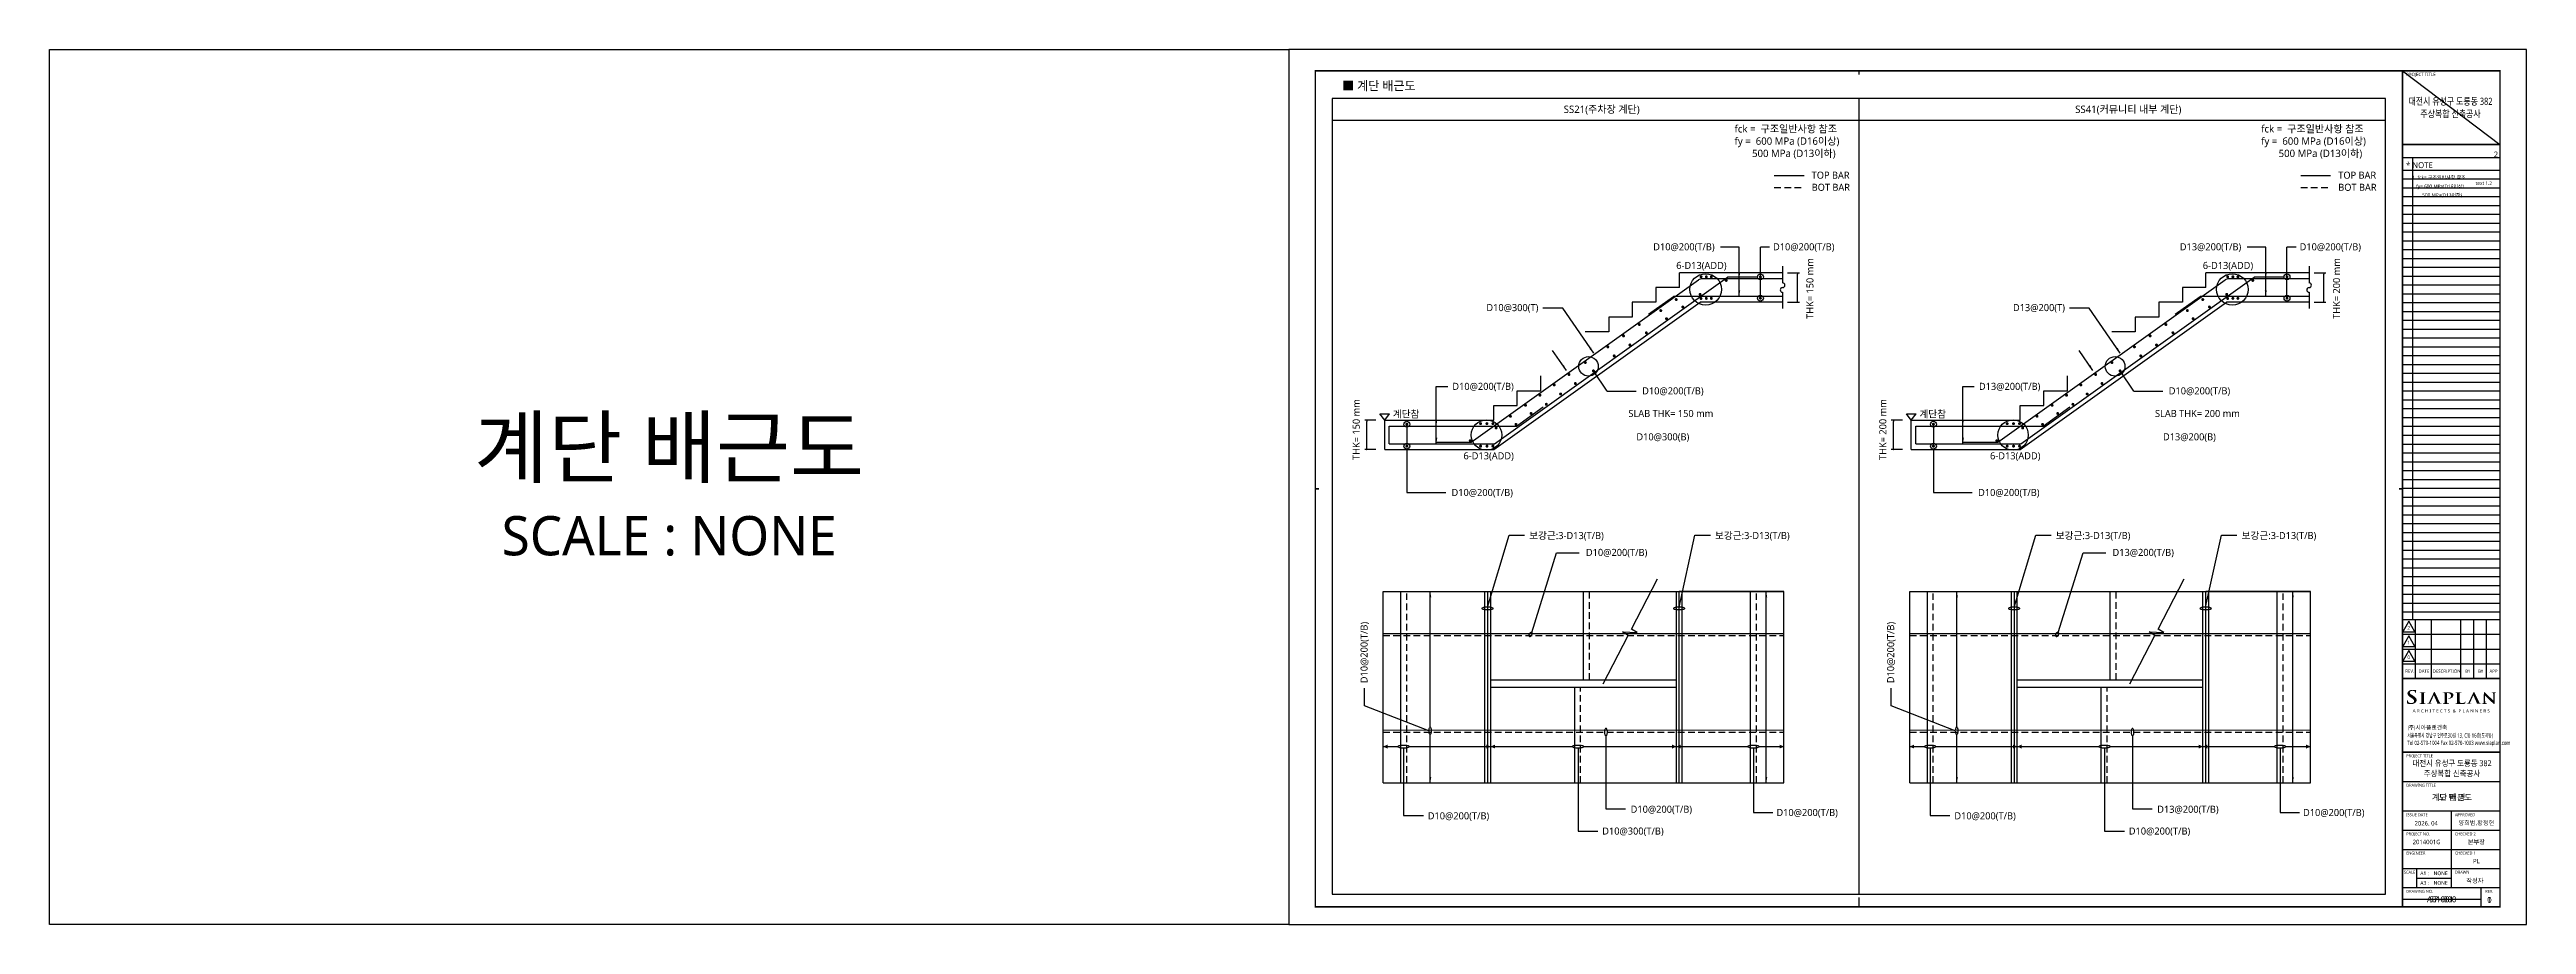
# Model space of a CAD drawing. Header units: millimetres. Extents: x 0 to 252030, y -124740 to 196020.
# Drawn here: x 0 to 50430, y -89100 to -71280 of the extents above; entities that cross this region are included whole.
import ezdxf
from ezdxf.enums import TextEntityAlignment as Align

# ---------------------------------------------------------------- set-up
doc = ezdxf.new("R2010")
doc.units = ezdxf.units.MM
doc.header["$LTSCALE"] = 30
doc.linetypes.add('HID', pattern=[2.3, 1.5, -0.8])
doc.layers.get('DEFPOINTS').update_dxf_attribs({"color": 142})
for name, color, linetype in [('0-SEC1', 3, 'Continuous'), ('AA-SHEET-TEXT', 3, 'Continuous'), ('S-철근', 3, 'Continuous'), ('TABLE-1', 3, 'Continuous'), ('TEX', 3, 'Continuous'), ('TEXT', 6, 'Continuous'), ('XR-FORM_(도룡동)$0$AA-SHEET', 9, 'Continuous'), ('XR-FORM_(도룡동)$0$Sheet', 7, 'Continuous'), ('XR-FORM_(도룡동)$0$Sheet-text', 3, 'Continuous'), ('XR-FORM_(도룡동)$0$TEXT', 3, 'Continuous')]:
    doc.layers.add(name, color=color, linetype=linetype)
doc.layers.add('DEFPOINT', color=151, linetype='Continuous', plot=False)
doc.styles.add('XR-FORM$0$맑은고딕', font='malgun.ttf')
doc.styles.add('XR-FORM_(도룡동)$0$맑은고딕', font='malgun.ttf')
doc.styles.add('XR-FORM_(도룡동)$0$충북옥천_FORM$0$맑은고딕', font='malgun.ttf')
doc.styles.add('XR-FORM_(도룡동)$1$맑은고딕', font='malgun.ttf')
doc.styles.add('XR-FORM_(도룡동)$2$맑은고딕', font='malgun.ttf')
doc.styles.add('XR-FORM_(도룡동)$3$맑은고딕', font='malgun.ttf')
doc.styles.add('맑은 고딕', font='malgun.ttf')
doc.styles.add('맑은고딕', font='malgun.ttf')

msp = doc.modelspace()

# ---------------------------------------------------------------- texts
at = {"layer": 'AA-SHEET-TEXT'}
for s, style, p in [('계단 배근도', 'XR-FORM$0$맑은고딕', (48913.90026, -86510.0206)), ('S7-081', 'XR-FORM_(도룡동)$2$맑은고딕', (48703.50013, -88588.09032)), ('0', '맑은고딕', (49675.95675, -88598.92003))]:
    msp.add_text(s, height=120, dxfattribs=dict(at, style=style)).set_placement(p, align=Align.MIDDLE_CENTER)
for style, p in [('XR-FORM_(도룡동)$0$맑은고딕', (48825.41387, -88057.84788)), ('XR-FORM_(도룡동)$1$맑은고딕', (48825.41387, -88252.61602))]:
    msp.add_text('NONE', height=75, dxfattribs=dict(at, style=style)).set_placement(p, align=Align.MIDDLE_RIGHT)
at = {"layer": 'DEFPOINT', "color": 3, "insert": (12615.00014, -80190.00008), "char_height": 1200, "width": 25230, "attachment_point": 5, "style": '맑은 고딕'}
msp.add_mtext('계단 배근도\\P{\\H0.66667x;SCALE : NONE}', dxfattribs=at)
at = {"layer": 'TEX', "style": '맑은 고딕'}
for s, p in [('SS21(주차장 계단)', (31601.50014, -72497.0165)), ('SS41(커뮤니티 내부 계단)', (42322.75014, -72497.0165))]:
    msp.add_text(s, height=150, dxfattribs=at).set_placement(p, align=Align.MIDDLE_CENTER)
for s, p in [('TOP BAR', (35877.10888, -73910.89032)), ('BOT BAR', (35877.10888, -74157.77549)), ('TOP BAR', (46598.35888, -73910.89032)), ('BOT BAR', (46598.35888, -74157.77549)), ('BOT BAR', (46598.35888, -74157.77549)), ('D10@200(T/B)', (32651.2551, -75369.59241)), ('6-D13(ADD)', (33119.04288, -75749.57699)), ('D10@200(T/B)', (35090.17529, -75369.59241)), ('D13@200(T/B)', (43372.5051, -75369.59241)), ('6-D13(ADD)', (43840.29288, -75749.57699)), ('D10@200(T/B)', (45811.42529, -75369.59241)), ('D10@300(T)', (29253.96793, -76608.14102)), ('D13@200(T)', (39975.21793, -76608.14102)), ('D10@200(T/B)', (28561.31754, -78212.20207)), ('D10@200(T/B)', (32426.27272, -78303.99624)), ('D13@200(T/B)', (39282.56754, -78212.20207)), ('D10@200(T/B)', (43147.52272, -78303.99624)), ('계단참', (27348.89095, -78775.90808)), ('SLAB THK= 150 mm', (32145.46347, -78764.29093)), ('계단참', (38070.14096, -78775.90808)), ('SLAB THK= 200 mm', (42866.71347, -78764.29093)), ('D10@300(B)', (32308.58869, -79239.76894)), ('D13@200(B)', (43029.83869, -79239.76894)), ('6-D13(ADD)', (28787.88717, -79626.95361)), ('6-D13(ADD)', (39509.13717, -79626.95361)), ('D10@200(T/B)', (28544.22338, -80373.35015)), ('D10@200(T/B)', (39265.47338, -80373.35015)), ('보강근:3-D13(T/B)', (30124.95441, -81250.72239)), ('보강근:3-D13(T/B)', (33909.29499, -81250.72239)), ('보강근:3-D13(T/B)', (40846.20441, -81250.72239)), ('보강근:3-D13(T/B)', (44630.54499, -81250.72239)), ('D10@200(T/B)', (31280.63745, -81593.98837)), ('D13@200(T/B)', (42001.88745, -81593.98837)), ('D10@200(T/B)', (32190.93834, -86825.12473)), ('D13@200(T/B)', (42912.18834, -86825.12473)), ('D10@200(T/B)', (28061.08893, -86959.20721)), ('D10@300(T/B)', (31612.86894, -87269.12023)), ('D10@200(T/B)', (35159.82959, -86891.47045)), ('D10@200(T/B)', (38782.33893, -86959.20721)), ('D10@200(T/B)', (42334.11894, -87269.12023)), ('D10@200(T/B)', (45881.07959, -86891.47045))]:
    msp.add_text(s, height=144, dxfattribs=at).set_placement(p)
for s, p in [('1. fck= 구조일반사항 참조', (48109.3931, -73885.08095)), ('   fy= 600 MPa(D16이상) ', (48109.3931, -74065.08095)), ('        500 MPa(D13이하)', (48109.3931, -74245.08095))]:
    msp.add_text(s, height=72, dxfattribs=at).set_placement(p, align=Align.MIDDLE_LEFT)
at = {"layer": 'TEX', "color": 0, "linetype": 'ByBlock', "style": '맑은 고딕'}
for s, p in [('THK= 150 mm', (35841.63619, -76147.29995)), ('THK= 200 mm', (46562.88619, -76147.29995)), ('THK= 150 mm', (26603.87931, -79020.65624)), ('THK= 200 mm', (37325.12931, -79020.65624))]:
    msp.add_text(s, height=144, rotation=90, dxfattribs=at).set_placement(p, align=Align.MIDDLE_CENTER)
at = {"layer": 'TEX', "style": '맑은 고딕'}
for p in [(26835.58873, -84186.09804), (37556.83873, -84186.09804)]:
    msp.add_text('D10@200(T/B)', height=144, rotation=90, dxfattribs=at).set_placement(p)
at = {"layer": 'TEX', "color": 3, "char_height": 150, "width": 4435.0883152, "attachment_point": 1, "style": '맑은 고딕'}
for insert in [(34307.21948, -72819.7394), (45028.46948, -72819.7394)]:
    msp.add_mtext('fck =  구조일반사항 참조\\Pfy =  600 MPa (D16이상)\\P       500 MPa (D13이하)', dxfattribs=dict(at, insert=insert))
at = {"layer": 'TEXT', "style": '맑은 고딕'}
msp.add_text('■ 계단 배근도', height=180, dxfattribs=at).set_placement((26316.07557, -72019.02203), align=Align.MIDDLE_LEFT)

# ---------------------------------------------------------------- blocks, each defined once
blk = doc.blocks.new('XR-FORM_(도룡동)$0$S')
at = {"layer": 'XR-FORM_(도룡동)$0$Sheet'}
h = blk.add_hatch(color=6, dxfattribs=at)
edge = h.paths.add_edge_path()
edge.add_spline(control_points=[(76338, 15545), (76338, 15545), (76295, 15571), (76295, 15571), (76172, 15645), (76132, 15687), (76132, 15744), (76132, 15817), (76203, 15865), (76313, 15865), (76409, 15865), (76454, 15832), (76479, 15807), (76511, 15775), (76518, 15737), (76518, 15729), (76518, 15711), (76524, 15702), (76538, 15702), (76557, 15702), (76559, 15724), (76559, 15744), (76559, 15811), (76562, 15848), (76564, 15870), (76564, 15870), (76565, 15890), (76565, 15890), (76565, 15905), (76548, 15908), (76540, 15909), (76494, 15919), (76430, 15930), (76333, 15930), (76119, 15930), (75970, 15833), (75970, 15695), (75970, 15588), (76037, 15502), (76202, 15401), (76202, 15401), (76273, 15357), (76273, 15357), (76398, 15281), (76423, 15225), (76423, 15165), (76423, 15099), (76352, 15030), (76220, 15030), (76155, 15030), (76041, 15045), (76002, 15150), (75994, 15172), (75988, 15197), (75988, 15211), (75988, 15217), (75988, 15236), (75968, 15236), (75948, 15236), (75946, 15209), (75945, 15201), (75945, 15201), (75945, 15197), (75945, 15197), (75943, 15174), (75938, 15104), (75938, 15040), (75938, 15011), (75943, 15004), (75970, 14994), (76035, 14972), (76103, 14962), (76198, 14962), (76298, 14962), (76379, 14979), (76447, 15013), (76575, 15079), (76595, 15177), (76595, 15230), (76595, 15347), (76528, 15430), (76338, 15545)], knot_values=[0, 0, 0, 0, 1, 1, 1, 2, 2, 2, 3, 3, 3, 4, 4, 4, 5, 5, 5, 6, 6, 6, 7, 7, 7, 8, 8, 8, 9, 9, 9, 10, 10, 10, 11, 11, 11, 12, 12, 12, 13, 13, 13, 14, 14, 14, 15, 15, 15, 16, 16, 16, 17, 17, 17, 18, 18, 18, 19, 19, 19, 20, 20, 20, 21, 21, 21, 22, 22, 22, 23, 23, 23, 24, 24, 24, 25, 25, 25, 26, 26, 26, 27, 27, 27, 27], degree=3, periodic=0)
h = blk.add_hatch(color=6, dxfattribs=at)
edge = h.paths.add_edge_path()
edge.add_spline(control_points=[(77180, 15007), (77180, 15007), (77166, 15007), (77166, 15007), (77156, 15007), (77148, 15007), (77134, 15009), (77098, 15014), (77093, 15029), (77089, 15056), (77084, 15098), (77084, 15641), (77086, 15677), (77089, 15714), (77100, 15725), (77131, 15729), (77143, 15731), (77153, 15732), (77163, 15732), (77163, 15732), (77180, 15732), (77180, 15732), (77188, 15732), (77195, 15739), (77195, 15747), (77195, 15755), (77188, 15761), (77180, 15761), (77180, 15761), (76814, 15761), (76814, 15761), (76806, 15761), (76800, 15755), (76800, 15747), (76800, 15739), (76806, 15732), (76814, 15732), (76814, 15732), (76832, 15732), (76832, 15732), (76847, 15732), (76860, 15730), (76871, 15728), (76897, 15723), (76909, 15710), (76912, 15677), (76912, 15677), (76912, 15677), (76912, 15677), (76914, 15650), (76915, 15103), (76908, 15057), (76904, 15025), (76895, 15014), (76873, 15011), (76858, 15008), (76843, 15007), (76827, 15007), (76826, 15007), (76814, 15007), (76814, 15007), (76806, 15007), (76800, 15000), (76800, 14992), (76800, 14984), (76806, 14977), (76814, 14977), (76814, 14977), (77180, 14977), (77180, 14977), (77188, 14977), (77195, 14984), (77195, 14992), (77195, 15000), (77188, 15007), (77180, 15007)], knot_values=[0, 0, 0, 0, 1, 1, 1, 2, 2, 2, 3, 3, 3, 4, 4, 4, 5, 5, 5, 6, 6, 6, 7, 7, 7, 8, 8, 8, 9, 9, 9, 10, 10, 10, 11, 11, 11, 12, 12, 12, 13, 13, 13, 14, 14, 14, 15, 15, 15, 16, 16, 16, 17, 17, 17, 18, 18, 18, 19, 19, 19, 20, 20, 20, 21, 21, 21, 22, 22, 22, 23, 23, 23, 24, 24, 24, 25, 25, 25, 25], degree=3, periodic=0)
h = blk.add_hatch(color=6, dxfattribs=at)
edge = h.paths.add_edge_path()
edge.add_spline(control_points=[(78289, 15008), (78289, 15008), (78256, 15008), (78256, 15008), (78252, 15008), (78248, 15009), (78243, 15010), (78220, 15014), (78192, 15028), (78158, 15085), (78158, 15085), (77848, 15727), (77836, 15749), (77824, 15773), (77816, 15784), (77802, 15784), (77787, 15784), (77771, 15771), (77757, 15741), (77757, 15741), (77450, 15097), (77450, 15097), (77424, 15042), (77401, 15015), (77350, 15010), (77342, 15009), (77328, 15008), (77317, 15008), (77317, 15008), (77304, 15008), (77304, 15008), (77298, 15008), (77292, 15002), (77292, 14994), (77292, 14987), (77298, 14980), (77304, 14980), (77304, 14980), (77609, 14980), (77609, 14980), (77615, 14980), (77621, 14987), (77621, 14994), (77621, 15002), (77615, 15008), (77609, 15008), (77609, 15008), (77576, 15008), (77576, 15008), (77539, 15008), (77534, 15021), (77534, 15033), (77534, 15044), (77540, 15068), (77552, 15094), (77552, 15094), (77762, 15561), (77762, 15561), (77762, 15561), (78005, 15016), (78004, 15016), (78005, 15014), (78005, 15012), (78004, 15010), (78003, 15008), (78001, 15008), (77998, 15008), (77998, 15008), (77984, 15008), (77984, 15008), (77978, 15008), (77972, 15002), (77972, 14994), (77972, 14987), (77978, 14980), (77984, 14980), (77984, 14980), (78289, 14980), (78289, 14980), (78295, 14980), (78301, 14987), (78301, 14994), (78301, 15002), (78295, 15008), (78289, 15008)], knot_values=[0, 0, 0, 0, 1, 1, 1, 2, 2, 2, 3, 3, 3, 4, 4, 4, 5, 5, 5, 6, 6, 6, 7, 7, 7, 8, 8, 8, 9, 9, 9, 10, 10, 10, 11, 11, 11, 12, 12, 12, 13, 13, 13, 14, 14, 14, 15, 15, 15, 16, 16, 16, 17, 17, 17, 18, 18, 18, 19, 19, 19, 20, 20, 20, 21, 21, 21, 22, 22, 22, 23, 23, 23, 24, 24, 24, 25, 25, 25, 26, 26, 26, 27, 27, 27, 28, 28, 28, 28], degree=3, periodic=0)
h = blk.add_hatch(color=250, dxfattribs=at)
edge = h.paths.add_edge_path()
edge.add_spline(control_points=[(78762, 15355), (78740, 15355), (78721, 15354), (78721, 15339), (78721, 15329), (78732, 15327), (78739, 15326), (78739, 15326), (78761, 15325), (78768, 15325), (78956, 15325), (79092, 15431), (79092, 15577), (79092, 15629), (79059, 15678), (79025, 15703), (79003, 15719), (78945, 15762), (78781, 15762), (78781, 15762), (78772, 15762), (78771, 15762), (78771, 15762), (78376, 15762), (78376, 15762), (78367, 15762), (78360, 15756), (78360, 15748), (78360, 15740), (78367, 15734), (78376, 15734), (78376, 15734), (78423, 15734), (78423, 15734), (78429, 15733), (78435, 15733), (78438, 15732), (78480, 15725), (78488, 15709), (78491, 15677), (78491, 15677), (78491, 15677), (78491, 15677), (78493, 15651), (78494, 15108), (78487, 15062), (78481, 15030), (78474, 15013), (78453, 15010), (78437, 15007), (78422, 15006), (78407, 15006), (78406, 15006), (78396, 15006), (78396, 15006), (78387, 15006), (78380, 14999), (78380, 14991), (78380, 14983), (78387, 14977), (78396, 14977), (78396, 14977), (78791, 14977), (78791, 14977), (78800, 14977), (78807, 14983), (78807, 14991), (78807, 14999), (78800, 15006), (78791, 15006), (78791, 15006), (78781, 15006), (78781, 15006), (78761, 15006), (78733, 15008), (78715, 15010), (78681, 15013), (78672, 15031), (78668, 15061), (78662, 15105), (78662, 15684), (78662, 15690), (78662, 15699), (78664, 15704), (78669, 15705), (78679, 15708), (78707, 15709), (78729, 15709), (78757, 15709), (78810, 15704), (78857, 15670), (78924, 15623), (78931, 15562), (78931, 15520), (78931, 15418), (78833, 15355), (78762, 15355)], knot_values=[0, 0, 0, 0, 1, 1, 1, 2, 2, 2, 3, 3, 3, 4, 4, 4, 5, 5, 5, 6, 6, 6, 7, 7, 7, 8, 8, 8, 9, 9, 9, 10, 10, 10, 11, 11, 11, 12, 12, 12, 13, 13, 13, 14, 14, 14, 15, 15, 15, 16, 16, 16, 17, 17, 17, 18, 18, 18, 19, 19, 19, 20, 20, 20, 21, 21, 21, 22, 22, 22, 23, 23, 23, 24, 24, 24, 25, 25, 25, 26, 26, 26, 27, 27, 27, 28, 28, 28, 29, 29, 29, 30, 30, 30, 31, 31, 31, 32, 32, 32, 32], degree=3, periodic=0)
h = blk.add_hatch(color=250, dxfattribs=at)
edge = h.paths.add_edge_path()
edge.add_spline(control_points=[(79896, 15147), (79880, 15147), (79878, 15134), (79877, 15128), (79875, 15109), (79860, 15082), (79845, 15069), (79815, 15043), (79768, 15042), (79696, 15042), (79592, 15042), (79561, 15049), (79541, 15063), (79541, 15063), (79541, 15063), (79541, 15063), (79522, 15076), (79515, 15314), (79515, 15460), (79515, 15617), (79515, 15645), (79518, 15677), (79521, 15714), (79532, 15724), (79562, 15729), (79578, 15731), (79599, 15732), (79612, 15732), (79620, 15732), (79633, 15732), (79638, 15739), (79640, 15742), (79641, 15745), (79641, 15748), (79641, 15756), (79634, 15762), (79626, 15762), (79626, 15762), (79235, 15762), (79235, 15762), (79226, 15762), (79220, 15756), (79220, 15748), (79220, 15743), (79222, 15738), (79227, 15736), (79227, 15735), (79229, 15735), (79229, 15734), (79235, 15732), (79243, 15732), (79247, 15732), (79265, 15732), (79280, 15731), (79290, 15729), (79331, 15722), (79340, 15709), (79342, 15677), (79344, 15651), (79345, 15108), (79338, 15062), (79332, 15030), (79326, 15013), (79304, 15010), (79290, 15007), (79276, 15006), (79262, 15006), (79262, 15006), (79245, 15006), (79245, 15006), (79237, 15006), (79230, 14999), (79230, 14991), (79230, 14983), (79237, 14977), (79245, 14977), (79245, 14977), (79615, 14977), (79615, 14977), (79615, 14977), (79805, 14976), (79805, 14976), (79874, 14976), (79882, 14981), (79891, 15006), (79901, 15036), (79910, 15113), (79910, 15125), (79910, 15135), (79910, 15147), (79896, 15147)], knot_values=[0, 0, 0, 0, 1, 1, 1, 2, 2, 2, 3, 3, 3, 4, 4, 4, 5, 5, 5, 6, 6, 6, 7, 7, 7, 8, 8, 8, 9, 9, 9, 10, 10, 10, 11, 11, 11, 12, 12, 12, 13, 13, 13, 14, 14, 14, 15, 15, 15, 16, 16, 16, 17, 17, 17, 18, 18, 18, 19, 19, 19, 20, 20, 20, 21, 21, 21, 22, 22, 22, 23, 23, 23, 24, 24, 24, 25, 25, 25, 26, 26, 26, 27, 27, 27, 28, 28, 28, 29, 29, 29, 30, 30, 30, 30], degree=3, periodic=0)
h = blk.add_hatch(color=250, dxfattribs=at)
edge = h.paths.add_edge_path()
edge.add_spline(control_points=[(80974, 15008), (80974, 15008), (80942, 15008), (80942, 15008), (80937, 15008), (80933, 15009), (80928, 15010), (80905, 15014), (80878, 15028), (80843, 15085), (80843, 15085), (80533, 15727), (80521, 15749), (80509, 15773), (80501, 15784), (80487, 15784), (80472, 15784), (80457, 15771), (80442, 15741), (80442, 15741), (80135, 15097), (80135, 15097), (80109, 15042), (80086, 15015), (80035, 15010), (80027, 15009), (80013, 15008), (80002, 15008), (80002, 15008), (79989, 15008), (79989, 15008), (79983, 15008), (79977, 15002), (79977, 14994), (79977, 14987), (79983, 14980), (79989, 14980), (79989, 14980), (80294, 14980), (80294, 14980), (80300, 14980), (80306, 14987), (80306, 14994), (80306, 15002), (80300, 15008), (80294, 15008), (80294, 15008), (80261, 15008), (80261, 15008), (80224, 15008), (80219, 15021), (80219, 15033), (80219, 15044), (80225, 15068), (80237, 15094), (80237, 15094), (80447, 15561), (80447, 15561), (80447, 15561), (80690, 15016), (80690, 15016), (80690, 15014), (80690, 15012), (80689, 15010), (80688, 15008), (80686, 15008), (80683, 15008), (80683, 15008), (80669, 15008), (80669, 15008), (80663, 15008), (80657, 15002), (80657, 14994), (80657, 14987), (80663, 14980), (80669, 14980), (80669, 14980), (80974, 14980), (80974, 14980), (80980, 14980), (80986, 14987), (80986, 14994), (80986, 15002), (80980, 15008), (80974, 15008)], knot_values=[0, 0, 0, 0, 1, 1, 1, 2, 2, 2, 3, 3, 3, 4, 4, 4, 5, 5, 5, 6, 6, 6, 7, 7, 7, 8, 8, 8, 9, 9, 9, 10, 10, 10, 11, 11, 11, 12, 12, 12, 13, 13, 13, 14, 14, 14, 15, 15, 15, 16, 16, 16, 17, 17, 17, 18, 18, 18, 19, 19, 19, 20, 20, 20, 21, 21, 21, 22, 22, 22, 23, 23, 23, 24, 24, 24, 25, 25, 25, 26, 26, 26, 27, 27, 27, 28, 28, 28, 28], degree=3, periodic=0)
h = blk.add_hatch(color=250, dxfattribs=at)
edge = h.paths.add_edge_path()
edge.add_spline(control_points=[(81976, 15761), (81976, 15761), (81692, 15761), (81692, 15761), (81686, 15761), (81681, 15755), (81681, 15747), (81681, 15739), (81686, 15732), (81692, 15732), (81692, 15732), (81700, 15732), (81702, 15732), (81718, 15732), (81744, 15732), (81760, 15726), (81783, 15717), (81794, 15705), (81795, 15641), (81795, 15641), (81806, 15233), (81806, 15224), (81806, 15224), (81806, 15202), (81806, 15202), (81797, 15210), (81212, 15762), (81212, 15762), (81199, 15775), (81187, 15784), (81176, 15784), (81158, 15784), (81158, 15750), (81158, 15740), (81158, 15740), (81148, 15134), (81148, 15134), (81147, 15045), (81143, 15018), (81117, 15011), (81101, 15006), (81079, 15006), (81068, 15006), (81067, 15006), (81057, 15006), (81057, 15006), (81051, 15006), (81046, 14999), (81046, 14991), (81046, 14983), (81051, 14976), (81057, 14976), (81057, 14976), (81353, 14976), (81353, 14976), (81359, 14976), (81364, 14983), (81364, 14991), (81364, 14999), (81359, 15006), (81353, 15006), (81353, 15006), (81342, 15006), (81340, 15006), (81324, 15006), (81303, 15006), (81284, 15013), (81268, 15018), (81251, 15035), (81248, 15122), (81248, 15122), (81237, 15522), (81236, 15534), (81241, 15530), (81780, 15014), (81821, 14978), (81833, 14966), (81851, 14966), (81864, 14966), (81880, 14966), (81882, 14986), (81882, 15002), (81882, 15002), (81894, 15649), (81894, 15649), (81895, 15706), (81903, 15722), (81931, 15729), (81944, 15732), (81952, 15732), (81963, 15732), (81965, 15732), (81976, 15732), (81976, 15732), (81982, 15732), (81987, 15739), (81987, 15747), (81987, 15755), (81982, 15761), (81976, 15761)], knot_values=[0, 0, 0, 0, 1, 1, 1, 2, 2, 2, 3, 3, 3, 4, 4, 4, 5, 5, 5, 6, 6, 6, 7, 7, 7, 8, 8, 8, 9, 9, 9, 10, 10, 10, 11, 11, 11, 12, 12, 12, 13, 13, 13, 14, 14, 14, 15, 15, 15, 16, 16, 16, 17, 17, 17, 18, 18, 18, 19, 19, 19, 20, 20, 20, 21, 21, 21, 22, 22, 22, 23, 23, 23, 24, 24, 24, 25, 25, 25, 26, 26, 26, 27, 27, 27, 28, 28, 28, 29, 29, 29, 30, 30, 30, 31, 31, 31, 32, 32, 32, 33, 33, 33, 33], degree=3, periodic=0)
at = {"layer": 'DEFPOINTS'}
for p, q in [((75750, 52950), (82250, 52950)), ((75640, 52073), (82226, 52073)), ((82250, 51196), (75640, 51196)), ((82250, 50596), (75640, 50596)), ((76315, 52073), (76315, 20700)), ((82250, 49996), (75640, 49996)), ((82250, 49396), (75640, 49396)), ((82250, 48796), (75640, 48796)), ((82250, 48196), (75640, 48196)), ((82250, 47596), (75640, 47596)), ((82250, 46996), (75640, 46996)), ((82250, 46396), (75640, 46396)), ((82250, 45796), (75640, 45796)), ((82250, 45196), (75640, 45196)), ((82250, 44596), (75640, 44596)), ((82250, 43996), (75640, 43996)), ((82250, 43396), (75640, 43396)), ((82250, 42796), (75640, 42796)), ((82250, 42196), (75640, 42196)), ((82250, 41596), (75640, 41596)), ((82250, 40996), (75640, 40996)), ((82250, 40396), (75640, 40396)), ((82250, 39796), (75640, 39796)), ((82250, 39196), (75640, 39196)), ((82250, 38596), (75640, 38596)), ((82250, 37996), (75640, 37996)), ((82250, 37396), (75640, 37396)), ((82250, 36796), (75640, 36796)), ((82250, 36196), (75640, 36196)), ((82250, 35596), (75640, 35596)), ((82250, 34996), (75640, 34996)), ((82250, 34396), (75640, 34396)), ((82250, 33796), (75640, 33796)), ((82250, 33196), (75640, 33196)), ((82250, 32596), (75640, 32596)), ((82250, 31996), (75640, 31996)), ((82250, 31396), (75640, 31396)), ((82250, 30796), (75640, 30796)), ((82250, 30196), (75640, 30196)), ((82250, 29596), (75640, 29596)), ((82250, 28996), (75640, 28996)), ((82250, 28396), (75640, 28396)), ((82250, 27796), (75640, 27796)), ((82250, 27196), (75640, 27196)), ((82250, 26596), (75640, 26596)), ((82250, 25996), (75640, 25996)), ((82250, 25396), (75640, 25396)), ((82250, 24796), (75640, 24796)), ((82250, 24196), (75640, 24196)), ((82250, 23596), (75640, 23596)), ((82250, 22996), (75640, 22996)), ((82250, 22396), (75640, 22396)), ((82250, 21796), (75640, 21796)), ((82250, 21196), (75640, 21196)), ((80950, 1706), (75640, 1706))]:
    blk.add_line(p, q, dxfattribs=at)
at = {"layer": 'XR-FORM_(도룡동)$0$AA-SHEET', "const_width": 99.9}
blk.add_lwpolyline([(75750, 52950), (82250, 52950)], dxfattribs=at)
at = {"layer": 'XR-FORM_(도룡동)$0$Sheet'}
for p, q in [((75590, 20700), (82204, 20700)), ((76490, 20700), (76490, 16700)), ((77590, 20700), (77590, 16700)), ((79575, 20700), (79575, 16700)), ((80450, 20700), (80450, 16700)), ((81325, 20700), (81325, 16700)), ((75640, 19700), (82254, 19700)), ((75640, 18700), (82254, 18700)), ((75640, 17700), (82254, 17700)), ((78945, 7700), (78945, 2500)), ((75640, 6400), (82250, 6400)), ((75640, 5100), (82250, 5100)), ((75640, 3800), (82250, 3800)), ((76591, 3798), (76591, 2500)), ((75640, 2500), (82250, 2500)), ((76591, 3149), (78945, 3149)), ((80950, 2500), (80950, 1200))]:
    blk.add_line(p, q, dxfattribs=at)
at = {"layer": 'XR-FORM_(도룡동)$0$Sheet', "const_width": 100}
blk.add_lwpolyline([(1850, 57950), (82250, 57950), (82250, 1200), (1850, 1200)], close=True, dxfattribs=at)
at = {"layer": 'XR-FORM_(도룡동)$0$Sheet', "linetype": 'Continuous', "const_width": 100}
for points in [[(38745, 57950), (38745, 57700)], [(2100, 29575), (1850, 29575)], [(75640, 29575), (75390, 29575)], [(38745, 1846), (38745, 1200)]]:
    blk.add_lwpolyline(points, dxfattribs=at)
at = {"layer": 'XR-FORM_(도룡동)$0$Sheet', "const_width": 100}
for points in [[(75640, 57950), (75640, 1200)], [(75640, 52950), (82250, 52950)], [(75640, 16700), (82250, 16700)], [(75640, 11700), (82250, 11700)], [(75640, 9700), (82250, 9700)], [(75640, 7700), (82250, 7700)]]:
    blk.add_lwpolyline(points, dxfattribs=at)
at = {"layer": 'XR-FORM_(도룡동)$0$Sheet'}
for points in [[(76065, 20589), (75650, 19869), (76481, 19869)], [(76065, 19589), (75650, 18869), (76481, 18869)], [(76065, 18589), (75650, 17869), (76481, 17869)]]:
    blk.add_lwpolyline(points, close=True, dxfattribs=at)
at = {"layer": 'XR-FORM_(도룡동)$0$Sheet', "color": 3, "const_width": 28}
for points in [[(76026, 13508), (76026, 13172)], [(76466, 13508), (76466, 13172)]]:
    blk.add_lwpolyline(points, dxfattribs=at)
at = {"layer": 'DEFPOINTS', "style": 'XR-FORM_(도룡동)$3$맑은고딕'}
blk.add_text('2', height=400, dxfattribs=at).set_placement((82126, 52273), align=Align.MIDDLE_RIGHT)
blk.add_text('text 1.2', height=240, dxfattribs=at).set_placement((80599, 50202))
blk.add_text('도 면 명', height=400, dxfattribs=at).set_placement((78996, 8633), align=Align.MIDDLE_CENTER)
at = {"layer": 'XR-FORM_(도룡동)$0$Sheet', "style": 'XR-FORM_(도룡동)$3$맑은고딕'}
for s, height, p in [('PROJECT TITLE', 220, (75890, 57600)), ('PROJECT TITLE', 200, (75890, 11350)), ('DRAWING TITLE', 200, (75890, 9350)), ('ISSUE DATE', 200, (75890, 7350)), ('APPROVED', 200, (79195, 7350)), ('PROJECT NO. ', 200, (75890, 6050)), ('CHECKED 2 ', 200, (79195, 6050)), ('SCALE', 200, (75730, 3450)), ('ENGINEER', 200, (75890, 4750)), ('CHECKED 1 ', 200, (79195, 4750)), ('DRAWN', 200, (79195, 3450)), ('DRAWING NO.', 200, (75890, 2150)), ('REV.', 200, (81250, 2150))]:
    blk.add_text(s, height=height, dxfattribs=at).set_placement(p)
for s, height, p in [('2', 240, (76059, 20140)), ('1', 240, (76059, 19140)), (' REV.', 220, (76090, 17200)), ('0', 240, (76059, 18140)), ('DATE', 220, (77090, 17200)), ('DESCRIPTION', 220, (78632, 17200)), ('BY', 220, (80062, 17200)), ('BY', 220, (80938, 17200)), ('APP', 220, (81812, 17200))]:
    blk.add_text(s, height=height, dxfattribs=at).set_placement(p, align=Align.MIDDLE)
at = {"layer": 'XR-FORM_(도룡동)$0$Sheet', "color": 3, "style": 'XR-FORM_(도룡동)$3$맑은고딕'}
blk.add_text('주 시아플랜건축', height=280, dxfattribs=at).set_placement((76057, 13372), align=Align.MIDDLE_LEFT)
at = {"layer": 'XR-FORM_(도룡동)$0$Sheet', "color": 3, "style": 'XR-FORM_(도룡동)$3$맑은고딕', "width": 1.2}
blk.add_text('A R C H I T E C T S  &  P L A N N E R S', height=200, dxfattribs=at).set_placement((78947, 14500), align=Align.MIDDLE_CENTER)
at = {"layer": 'XR-FORM_(도룡동)$0$Sheet', "color": 3, "style": 'XR-FORM_(도룡동)$3$맑은고딕', "width": 0.65}
for s, p in [('Tel 02-570-1004 Fax 02-570-1003 www.siaplan.com', (75966, 12333)), ('서울특별시 강남구 언주로30길 13, C동 16층(도곡동)', (75966, 12833))]:
    blk.add_text(s, height=280, dxfattribs=at).set_placement(p, align=Align.MIDDLE_LEFT)
at = {"layer": 'XR-FORM_(도룡동)$0$Sheet-text', "style": 'XR-FORM_(도룡동)$3$맑은고딕'}
blk.add_text('* NOTE', height=400, dxfattribs=at).set_placement((75881, 51550), align=Align.MIDDLE_LEFT)
at = {"layer": 'XR-FORM_(도룡동)$0$TEXT'}
for s, height, style, p in [('2026. 04', 300, 'XR-FORM_(도룡동)$3$맑은고딕', (77247, 6870)), ('A1 : ', 250, 'XR-FORM_(도룡동)$0$충북옥천_FORM$0$맑은고딕', (77179, 3474)), ('A3 : ', 250, 'XR-FORM_(도룡동)$0$충북옥천_FORM$0$맑은고딕', (77179, 2825))]:
    blk.add_text(s, height=height, dxfattribs=dict(at, style=style)).set_placement(p, align=Align.MIDDLE_CENTER)
at = {"layer": 'XR-FORM_(도룡동)$0$TEXT', "style": 'XR-FORM_(도룡동)$3$맑은고딕'}
blk.add_text('양희범,황정현', height=300, dxfattribs=at).set_placement((80649, 6901), align=Align.MIDDLE)
blk = doc.blocks.new('XR-FORM_(도룡동)', base_point=(101.33, -56114.51))
at = {"layer": 'DEFPOINTS'}
blk.add_line((377.95, 289.75), (411, 264.75), dxfattribs=at)
blk.add_lwpolyline([(0, 0), (420, 0), (420, 297), (0, 297)], close=True, dxfattribs=at)
at = {"xscale": 0.005, "yscale": 0.005, "zscale": 0.005}
blk.add_blockref('XR-FORM_(도룡동)$0$S', (-0.25, 0), dxfattribs=at)
at = {"layer": 'DEFPOINTS', "style": 'XR-FORM_(도룡동)$3$맑은고딕'}
for s, p in [('2014001G', (386.1, 28.01)), ('본부장', (402.99, 28.01)), ('PL', (402.99, 21.51))]:
    blk.add_text(s, height=1.5, dxfattribs=at).set_placement(p, align=Align.MIDDLE)
for p in [(393.26, 17.37), (393.26, 14.12)]:
    blk.add_text('NONE', height=1.25, dxfattribs=at).set_placement(p, align=Align.MIDDLE_RIGHT)
for s, height, p in [('A01-000', 2, (391.22, 8.53)), ('작성자', 1.5, (402.51, 14.85))]:
    blk.add_text(s, height=height, dxfattribs=at).set_placement(p, align=Align.MIDDLE_CENTER)
at = {"layer": 'XR-FORM_(도룡동)$0$Sheet-text', "style": 'XR-FORM_(도룡동)$3$맑은고딕', "width": 0.8}
for s, p in [('대전시 유성구 도룡동 382', (394.23, 279.42)), ('주상복합 신축공사', (394.23, 275.17))]:
    blk.add_text(s, height=2.4, dxfattribs=at).set_placement(p, align=Align.MIDDLE_CENTER)
at = {"layer": 'XR-FORM_(도룡동)$0$TEXT', "style": 'XR-FORM_(도룡동)$3$맑은고딕', "width": 0.9}
for s, p in [('대전시 유성구 도룡동 382', (394.73, 54.74)), ('주상복합 신축공사', (394.73, 51.24))]:
    blk.add_text(s, height=2, dxfattribs=at).set_placement(p, align=Align.MIDDLE_CENTER)
at = {"layer": 'XR-FORM_(도룡동)$0$TEXT', "style": 'XR-FORM_(도룡동)$3$맑은고딕'}
blk.add_text('1', height=2, dxfattribs=at).set_placement((407.43, 8.35), align=Align.MIDDLE_CENTER)
blk = doc.blocks.new('DOT')
at = {"color": 0, "linetype": 'ByBlock'}
blk.add_line((-0.5, 0), (-1, 0), dxfattribs=at)
at = {"color": 0, "linetype": 'ByBlock', "const_width": 0.5}
blk.add_lwpolyline([(-0.25, 0, 1), (0.25, 0, 1)], format="xyb", close=True, dxfattribs=at)

# ---------------------------------------------------------------- linework, layer by layer
for p, q in [((35114.79413, -73843.93851), (35722.2042, -73843.93851)), ((45836.04413, -73843.93851), (46443.4542, -73843.93851)), ((34401.43145, -75304.4934), (34021.93308, -75304.4934)), ((34401.26437, -76308.86426), (34401.43145, -75304.4934)), ((35017.69288, -75304.4934), (34833.0761, -75304.4934)), ((34833.0761, -76284.3654), (34833.0761, -75304.4934)), ((45122.68145, -75304.4934), (44743.18308, -75304.4934)), ((45122.51437, -76308.86426), (45122.68145, -75304.4934)), ((45738.94288, -75304.4934), (45554.3261, -75304.4934)), ((45554.3261, -76284.3654), (45554.3261, -75304.4934)), ((32703.80206, -76128.86426), (32703.80206, -76428.86426)), ((33183.80206, -76128.86426), (32703.80206, -76128.86426)), ((35283.80206, -75828.86426), (33183.80206, -75828.86426)), ((33183.80206, -76128.86426), (33183.80206, -75828.86426)), ((43425.05206, -76128.86426), (43425.05206, -76428.86426)), ((43905.05206, -76128.86426), (43425.05206, -76128.86426)), ((46005.05206, -75828.86426), (43905.05206, -75828.86426)), ((43905.05206, -76128.86426), (43905.05206, -75828.86426)), ((29403.80206, -79428.86426), (33603.80206, -76428.86426)), ((30808.10515, -76549.7287), (30404.59442, -76549.7287)), ((31438.92967, -77465.88517), (30808.10515, -76549.7287)), ((32223.80206, -76428.86426), (32223.80206, -76728.86426)), ((32703.80206, -76428.86426), (32223.80206, -76428.86426)), ((35283.80206, -76428.86426), (33603.80206, -76428.86426)), ((40125.05206, -79428.86426), (44325.05206, -76428.86426)), ((41529.35515, -76549.7287), (41125.84442, -76549.7287)), ((42160.17967, -77465.88517), (41529.35515, -76549.7287)), ((42945.05206, -76428.86426), (42945.05206, -76728.86426)), ((43425.05206, -76428.86426), (42945.05206, -76428.86426)), ((46005.05206, -76428.86426), (44325.05206, -76428.86426)), ((31743.80206, -77028.86426), (31263.80206, -77028.86426)), ((31743.80206, -76728.86426), (31743.80206, -77028.86426)), ((32223.80206, -76728.86426), (31743.80206, -76728.86426)), ((42465.05206, -77028.86426), (41985.05206, -77028.86426)), ((42465.05206, -76728.86426), (42465.05206, -77028.86426)), ((42945.05206, -76728.86426), (42465.05206, -76728.86426)), ((30882.24856, -77816.17719), (30602.08209, -77409.28699)), ((41603.49856, -77816.17719), (41323.33209, -77409.28699)), ((28234.85281, -79308.86426), (28234.85281, -78143.71399)), ((28234.85281, -78143.71399), (28466.61815, -78143.71399)), ((30363.80206, -78228.86426), (30363.80206, -77928.86426)), ((31716.47074, -78235.14095), (31433.99514, -77824.89715)), ((38956.10281, -79308.86426), (38956.10281, -78143.71399)), ((38956.10281, -78143.71399), (39187.86815, -78143.71399)), ((41085.05206, -78228.86426), (41085.05206, -77928.86426)), ((42437.72074, -78235.14095), (42155.24514, -77824.89715)), ((29403.80206, -78828.86426), (29403.80206, -78528.86426)), ((29403.80206, -78528.86426), (29883.80206, -78528.86426)), ((29883.80206, -78228.86426), (30363.80206, -78228.86426)), ((29883.80206, -78528.86426), (29883.80206, -78228.86426)), ((31716.47074, -78235.14095), (32302.27061, -78235.14095)), ((40125.05206, -78828.86426), (40125.05206, -78528.86426)), ((40125.05206, -78528.86426), (40605.05206, -78528.86426)), ((40605.05206, -78228.86426), (41085.05206, -78228.86426)), ((40605.05206, -78528.86426), (40605.05206, -78228.86426)), ((42437.72074, -78235.14095), (43023.52061, -78235.14095)), ((27086.52284, -78701.58504), (27281.08128, -78701.58504)), ((27183.80206, -78828.86426), (27086.52284, -78701.58504)), ((27183.80206, -78828.86426), (27281.08128, -78701.58504)), ((27183.80206, -78828.86426), (29403.80206, -78828.86426)), ((27183.80206, -79428.86426), (27183.80206, -78828.86426)), ((27634.52803, -78970.86629), (27634.52803, -79298.33867)), ((37807.77284, -78701.58504), (38002.33128, -78701.58504)), ((37905.05206, -78828.86426), (37807.77284, -78701.58504)), ((37905.05206, -78828.86426), (38002.33128, -78701.58504)), ((37905.05206, -78828.86426), (40125.05206, -78828.86426)), ((37905.05206, -79428.86426), (37905.05206, -78828.86426)), ((38355.77803, -78970.86629), (38355.77803, -79298.33867)), ((27183.80206, -79428.86426), (29403.80206, -79428.86426)), ((27634.52803, -79418.33867), (27634.52803, -80302.72815)), ((37905.05206, -79428.86426), (40125.05206, -79428.86426)), ((38355.77803, -79418.33867), (38355.77803, -80302.72815)), ((27634.52803, -80302.72815), (28425.12457, -80302.72815)), ((38355.77803, -80302.72815), (39146.37457, -80302.72815)), ((29277.26376, -82636.01598), (29716.38073, -81167.72735)), ((29716.38073, -81167.72735), (30029.509, -81167.72735)), ((33177.26376, -82636.01598), (33500.72131, -81167.72735)), ((33500.72131, -81167.72735), (33813.84958, -81167.72735)), ((39998.51376, -82636.01598), (40437.63073, -81167.72735)), ((40437.63073, -81167.72735), (40750.759, -81167.72735)), ((43898.51376, -82636.01598), (44221.97131, -81167.72735)), ((44221.97131, -81167.72735), (44535.09958, -81167.72735)), ((30177.2919, -83152.12546), (30685.01064, -81529.45383)), ((30685.01064, -81529.45383), (31146.41578, -81529.45383)), ((40898.5419, -83152.12546), (41406.26064, -81529.45383)), ((41406.26064, -81529.45383), (41867.66578, -81529.45383)), ((27152.29668, -82317.37186), (35312.29668, -82317.37186)), ((27152.29668, -86217.37186), (27152.29668, -82317.37186)), ((27152.29668, -82317.37186), (29282.29668, -82317.37186)), ((28112.29668, -85079.83992), (28112.29668, -82317.37186)), ((35312.29668, -82317.37186), (33182.29668, -82317.37186)), ((34952.29668, -86217.37186), (34952.29668, -82317.37186)), ((35312.29668, -86217.37186), (35312.29668, -82317.37186)), ((37873.54668, -82317.37186), (46033.54668, -82317.37186)), ((37873.54668, -86217.37186), (37873.54668, -82317.37186)), ((37873.54668, -82317.37186), (40003.54668, -82317.37186)), ((38833.54668, -85079.83992), (38833.54668, -82317.37186)), ((46033.54668, -82317.37186), (43903.54668, -82317.37186)), ((45673.54668, -86217.37186), (45673.54668, -82317.37186)), ((46033.54668, -86217.37186), (46033.54668, -82317.37186)), ((29342.29668, -84117.37186), (33122.29668, -84117.37186)), ((29342.29668, -84267.37186), (29342.29668, -84117.37186)), ((33122.29668, -84267.37186), (33122.29668, -84117.37186)), ((40063.54668, -84117.37186), (43843.54668, -84117.37186)), ((40063.54668, -84267.37186), (40063.54668, -84117.37186)), ((43843.54668, -84267.37186), (43843.54668, -84117.37186)), ((26772.27293, -84648.50182), (26772.27293, -84285.18454)), ((28080.25688, -85154.26886), (26772.27293, -84648.50182)), ((29342.29668, -84267.37186), (33122.29668, -84267.37186)), ((37493.52293, -84648.50182), (37493.52293, -84285.18454)), ((38801.50688, -85154.26886), (37493.52293, -84648.50182)), ((40063.54668, -84267.37186), (43843.54668, -84267.37186)), ((27152.29668, -85476.6252), (27453.18245, -85476.6252)), ((27569.187, -85502.51393), (27569.187, -86881.50429)), ((27685.19156, -85476.6252), (31003.91712, -85476.6252)), ((28112.29668, -86217.37186), (28112.29668, -85229.03524)), ((31119.92167, -85502.51393), (31119.92167, -87198.65734)), ((31235.92623, -85476.6252), (34575.46388, -85476.6252)), ((31688.70977, -85256.58797), (31688.70977, -86746.46691)), ((34691.46843, -85502.51393), (34691.46843, -86821.51541)), ((34807.47298, -85476.6252), (35312.29668, -85476.6252)), ((37873.54668, -85476.6252), (38174.43245, -85476.6252)), ((38290.437, -85502.51393), (38290.437, -86881.50429)), ((38406.44156, -85476.6252), (41725.16712, -85476.6252)), ((38833.54668, -86217.37186), (38833.54668, -85229.03524)), ((41841.17167, -85502.51393), (41841.17167, -87198.65734)), ((41957.17623, -85476.6252), (45296.71388, -85476.6252)), ((42409.95977, -85256.58797), (42409.95977, -86746.46691)), ((45412.71843, -85502.51393), (45412.71843, -86821.51541)), ((45528.72298, -85476.6252), (46033.54668, -85476.6252)), ((27152.29668, -86217.37186), (35312.29668, -86217.37186)), ((37873.54668, -86217.37186), (46033.54668, -86217.37186)), ((27569.187, -86881.50429), (27970.8178, -86881.50429)), ((31119.92167, -87198.65734), (31521.55247, -87198.65734)), ((31688.70977, -86746.46691), (32086.69095, -86746.46691)), ((34691.46843, -86821.51541), (35089.44962, -86821.51541)), ((38290.437, -86881.50429), (38692.0678, -86881.50429)), ((41841.17167, -87198.65734), (42242.80247, -87198.65734)), ((42409.95977, -86746.46691), (42807.94095, -86746.46691)), ((45412.71843, -86821.51541), (45810.69962, -86821.51541))]:
    msp.add_line(p, q)
at = {"linetype": 'HID', "ltscale": 3}
for p, q in [((35114.79413, -74090.82368), (35722.2042, -74090.82368)), ((45836.04413, -74090.82368), (46443.4542, -74090.82368)), ((45836.04413, -74090.82368), (46443.4542, -74090.82368))]:
    msp.add_line(p, q, dxfattribs=at)
at = {"color": 2}
for p, q in [((28942.82069, -79278.86426), (33573.52792, -75971.21625)), ((29416.96021, -79308.86426), (34162.96021, -75918.86426)), ((35283.80206, -75948.86426), (33643.2765, -75948.86426)), ((34762.96021, -75918.86426), (34162.96021, -75918.86426)), ((39664.07069, -79278.86426), (44294.77792, -75971.21625)), ((40138.21021, -79308.86426), (44884.21021, -75918.86426)), ((46005.05206, -75948.86426), (44364.5265, -75948.86426)), ((45484.21021, -75918.86426), (44884.21021, -75918.86426)), ((32554.20989, -76671.97213), (33062.56091, -76308.86426)), ((35283.80206, -76308.86426), (33062.56091, -76308.86426)), ((43275.45989, -76671.97213), (43783.81091, -76308.86426)), ((46005.05206, -76308.86426), (43783.81091, -76308.86426)), ((29869.34626, -78948.86426), (30413.42704, -78560.23514)), ((40590.59626, -78948.86426), (41134.67704, -78560.23514)), ((27273.80206, -78948.86426), (29869.34626, -78948.86426)), ((27273.80206, -79308.86426), (27273.80206, -78948.86426)), ((37995.05206, -78948.86426), (40590.59626, -78948.86426)), ((37995.05206, -79308.86426), (37995.05206, -78948.86426)), ((27273.80206, -79308.86426), (29416.96021, -79308.86426)), ((28240.82069, -79278.86426), (28942.82069, -79278.86426)), ((37995.05206, -79308.86426), (40138.21021, -79308.86426)), ((38962.07069, -79278.86426), (39664.07069, -79278.86426))]:
    msp.add_line(p, q, dxfattribs=at)
at = {"color": 4}
for p, q in [((35283.80206, -75695.51785), (35283.80206, -76032.86426)), ((46005.05206, -75695.51785), (46005.05206, -76032.86426)), ((35283.80206, -76224.86426), (35283.80206, -76553.14954)), ((46005.05206, -76224.86426), (46005.05206, -76553.14954)), ((32209.31352, -83083.07907), (32738.95288, -82058.62097)), ((42930.56352, -83083.07907), (43460.20288, -82058.62097)), ((31634.20734, -84195.48163), (32142.96954, -83211.4053)), ((42355.45734, -84195.48163), (42864.21954, -83211.4053))]:
    msp.add_line(p, q, dxfattribs=at)
at = {"color": 0, "linetype": 'ByBlock'}
for p, q in [((35386.07085, -75828.86426), (35627.19278, -75828.86426)), ((35585.19278, -76403.66426), (35585.19278, -75854.06426)), ((46107.32085, -75828.86426), (46348.44278, -75828.86426)), ((46306.44278, -76403.66426), (46306.44278, -75854.06426)), ((35386.07085, -76428.86426), (35627.19278, -76428.86426)), ((46107.32085, -76428.86426), (46348.44278, -76428.86426)), ((27002.50523, -78828.86426), (26776.8397, -78828.86426)), ((26818.8397, -79403.66426), (26818.8397, -78854.06426)), ((37723.75523, -78828.86426), (37498.0897, -78828.86426)), ((37540.0897, -79403.66426), (37540.0897, -78854.06426)), ((27002.50523, -79428.86426), (26776.8397, -79428.86426)), ((37723.75523, -79428.86426), (37498.0897, -79428.86426))]:
    msp.add_line(p, q, dxfattribs=at)
at = {"color": 6}
for p, q in [((27512.29668, -86217.37186), (27512.29668, -82317.37186)), ((29222.29668, -86217.37186), (29222.29668, -82317.37186)), ((29282.29668, -86217.37186), (29282.29668, -82317.37186)), ((29342.29668, -86217.37186), (29342.29668, -82317.37186)), ((31232.29668, -84117.37186), (31232.29668, -82317.37186)), ((33122.29668, -86217.37186), (33122.29668, -82317.37186)), ((33182.29668, -86217.37186), (33182.29668, -82317.37186)), ((33242.29668, -86217.37186), (33242.29668, -82317.37186)), ((34634.57811, -86217.37186), (34634.57811, -82317.37186)), ((38233.54668, -86217.37186), (38233.54668, -82317.37186)), ((39943.54668, -86217.37186), (39943.54668, -82317.37186)), ((40003.54668, -86217.37186), (40003.54668, -82317.37186)), ((40063.54668, -86217.37186), (40063.54668, -82317.37186)), ((41953.54668, -84117.37186), (41953.54668, -82317.37186)), ((43843.54668, -86217.37186), (43843.54668, -82317.37186)), ((43903.54668, -86217.37186), (43903.54668, -82317.37186)), ((43963.54668, -86217.37186), (43963.54668, -82317.37186)), ((45355.82811, -86217.37186), (45355.82811, -82317.37186)), ((27152.29668, -83172.37186), (35312.29668, -83170.68202)), ((37873.54668, -83172.37186), (46033.54668, -83170.68202)), ((31052.29668, -86217.37186), (31052.29668, -84267.37186)), ((41773.54668, -86217.37186), (41773.54668, -84267.37186)), ((27152.29668, -85139.27195), (35312.29668, -85137.58212)), ((37873.54668, -85139.27195), (46033.54668, -85137.58212))]:
    msp.add_line(p, q, dxfattribs=at)
at = {"color": 6, "linetype": 'HID', "ltscale": 3}
for p, q in [((27632.29668, -86217.37186), (27632.29668, -82317.37186)), ((31352.29668, -84117.37186), (31352.29668, -82317.37186)), ((34754.57811, -86217.37186), (34754.57811, -82317.37186)), ((38353.54668, -86217.37186), (38353.54668, -82317.37186)), ((42073.54668, -84117.37186), (42073.54668, -82317.37186)), ((45475.82811, -86217.37186), (45475.82811, -82317.37186)), ((27152.29668, -83214.55403), (35312.29668, -83214.55403)), ((37873.54668, -83214.55403), (46033.54668, -83214.55403)), ((31172.29668, -86217.37186), (31172.29668, -84267.37186)), ((41893.54668, -86217.37186), (41893.54668, -84267.37186)), ((27152.29668, -85181.45412), (35312.29668, -85181.45412)), ((37873.54668, -85181.45412), (46033.54668, -85181.45412))]:
    msp.add_line(p, q, dxfattribs=at)
at = {"const_width": 30}
for points in [[(33609.87274, -75907.03658, 1), (33639.87274, -75907.03658, 1)], [(33716.81751, -75909.39518, 1), (33746.81751, -75909.39518, 1)], [(33818.82353, -75909.39518, 1), (33848.82353, -75909.39518, 1)], [(34122.08406, -75982.94871, 1), (34152.08406, -75982.94871, 1)], [(34848.0761, -75910.86629, -1), (34818.0761, -75910.86629, -1)], [(44331.12274, -75907.03658, 1), (44361.12274, -75907.03658, 1)], [(44438.06751, -75909.39518, 1), (44468.06751, -75909.39518, 1)], [(44540.07353, -75909.39518, 1), (44570.07353, -75909.39518, 1)], [(44843.33406, -75982.94871, 1), (44873.33406, -75982.94871, 1)], [(45569.3261, -75910.86629, -1), (45539.3261, -75910.86629, -1)], [(32799.58231, -76611.13028, -1), (32809.39135, -76582.77922, -1)], [(33103.73947, -76371.99457, 1), (33133.73947, -76371.99457, 1)], [(33238.68691, -76523.19792, 1), (33268.68691, -76523.19792, 1)], [(33590.02476, -76266.92345, 1), (33620.02476, -76266.92345, 1)], [(33609.87274, -76350.69195, -1), (33639.87274, -76350.69195, -1)], [(33716.81751, -76348.33335, -1), (33746.81751, -76348.33335, -1)], [(33818.82353, -76348.33335, -1), (33848.82353, -76348.33335, -1)], [(34848.0761, -76344.3654, -1), (34818.0761, -76344.3654, -1)], [(43520.83231, -76611.13028, -1), (43530.64135, -76582.77922, -1)], [(43824.98947, -76371.99457, 1), (43854.98947, -76371.99457, 1)], [(43959.93691, -76523.19792, 1), (43989.93691, -76523.19792, 1)], [(44311.27476, -76266.92345, 1), (44341.27476, -76266.92345, 1)], [(44331.12274, -76350.69195, -1), (44361.12274, -76350.69195, -1)], [(44438.06751, -76348.33335, -1), (44468.06751, -76348.33335, -1)], [(44540.07353, -76348.33335, -1), (44570.07353, -76348.33335, -1)], [(45569.3261, -76344.3654, -1), (45539.3261, -76344.3654, -1)], [(32041.83157, -77126.97559, -1), (32051.64061, -77098.62453, -1)], [(32352.49189, -76881.2704, 1), (32382.49189, -76881.2704, 1)], [(32495.8161, -77049.59135, 1), (32525.8161, -77049.59135, 1)], [(32906.04155, -76761.3867, 1), (32936.04155, -76761.3867, 1)], [(42763.08157, -77126.97559, -1), (42772.89061, -77098.62453, -1)], [(43073.74189, -76881.2704, 1), (43103.74189, -76881.2704, 1)], [(43217.0661, -77049.59135, 1), (43247.0661, -77049.59135, 1)], [(43627.29155, -76761.3867, 1), (43657.29155, -76761.3867, 1)], [(31254.345, -77655.24829, 1), (31284.345, -77655.24829, 1)], [(31721.83095, -77349.89366, -1), (31731.63999, -77321.54259, -1)], [(31841.2194, -77519.53434, 1), (31871.2194, -77519.53434, 1)], [(32161.22002, -77296.61627, 1), (32191.22002, -77296.61627, 1)], [(41975.595, -77655.24829, 1), (42005.595, -77655.24829, 1)], [(42443.08095, -77349.89366, -1), (42452.88999, -77321.54259, -1)], [(42562.4694, -77519.53434, 1), (42592.4694, -77519.53434, 1)], [(42882.47002, -77296.61627, 1), (42912.47002, -77296.61627, 1)], [(30630.88219, -78125.71047, -1), (30640.69123, -78097.35941, -1)], [(30931.4887, -77912.48461, -1), (30941.29774, -77884.13354, -1)], [(31050.87715, -78082.12529, 1), (31080.87715, -78082.12529, 1)], [(31418.99514, -77824.89715, 1), (31448.99514, -77824.89715, 1)], [(41352.13219, -78125.71047, -1), (41361.94123, -78097.35941, -1)], [(41652.7387, -77912.48461, -1), (41662.54774, -77884.13354, -1)], [(41772.12715, -78082.12529, 1), (41802.12715, -78082.12529, 1)], [(42140.24514, -77824.89715, 1), (42170.24514, -77824.89715, 1)], [(30035.67114, -78526.6588, 1), (30065.67114, -78526.6588, 1)], [(30148.9316, -78691.69634, 1), (30178.9316, -78691.69634, 1)], [(30339.97244, -78335.70564, -1), (30349.78148, -78307.35458, -1)], [(30459.36089, -78505.34633, 1), (30489.36089, -78505.34633, 1)], [(30750.27064, -78295.35115, 1), (30780.27064, -78295.35115, 1)], [(40756.92114, -78526.6588, 1), (40786.92114, -78526.6588, 1)], [(40870.1816, -78691.69634, 1), (40900.1816, -78691.69634, 1)], [(41061.22244, -78335.70564, -1), (41071.03148, -78307.35458, -1)], [(41180.61089, -78505.34633, 1), (41210.61089, -78505.34633, 1)], [(41471.52064, -78295.35115, 1), (41501.52064, -78295.35115, 1)], [(27619.52803, -78910.86629, 1), (27649.52803, -78910.86629, 1)], [(29120.68064, -78899.38986, 1), (29150.68064, -78899.38986, 1)], [(29250.59546, -78899.38986, 1), (29280.59546, -78899.38986, 1)], [(29371.82224, -78899.38986, 1), (29401.82224, -78899.38986, 1)], [(29436.29035, -78988.19309, 1), (29466.29035, -78988.19309, 1)], [(29728.59973, -78749.57672, 1), (29758.59973, -78749.57672, 1)], [(29841.86019, -78914.61426, 1), (29871.86019, -78914.61426, 1)], [(38340.77803, -78910.86629, 1), (38370.77803, -78910.86629, 1)], [(39841.93064, -78899.38986, 1), (39871.93064, -78899.38986, 1)], [(39971.84546, -78899.38986, 1), (40001.84546, -78899.38986, 1)], [(40093.07224, -78899.38986, 1), (40123.07224, -78899.38986, 1)], [(40157.54035, -78988.19309, 1), (40187.54035, -78988.19309, 1)], [(40449.84973, -78749.57672, 1), (40479.84973, -78749.57672, 1)], [(40563.11019, -78914.61426, 1), (40593.11019, -78914.61426, 1)], [(27619.52803, -79358.33867, -1), (27649.52803, -79358.33867, -1)], [(28910.68642, -79246.93162, 1), (28940.68642, -79246.93162, 1)], [(29120.68064, -79358.33867, -1), (29150.68064, -79358.33867, -1)], [(29250.59546, -79358.33867, -1), (29280.59546, -79358.33867, -1)], [(29371.82224, -79358.33867, -1), (29401.82224, -79358.33867, -1)], [(38340.77803, -79358.33867, -1), (38370.77803, -79358.33867, -1)], [(39631.93642, -79246.93162, 1), (39661.93642, -79246.93162, 1)], [(39841.93064, -79358.33867, -1), (39871.93064, -79358.33867, -1)], [(39971.84546, -79358.33867, -1), (40001.84546, -79358.33867, -1)], [(40093.07224, -79358.33867, -1), (40123.07224, -79358.33867, -1)]]:
    msp.add_lwpolyline(points, format="xyb", close=True, dxfattribs=at)
at = {"color": 7}
for points in [[(34401.43145, -75948.86426, 0, 40.7592, 0), (34401.26437, -75826.46438, 0, 0, 0), (34401.26437, -75826.46438, 0, 0, 0)], [(45122.68145, -75948.86426, 0, 40.7592, 0), (45122.51437, -75826.46438, 0, 0, 0), (45122.51437, -75826.46438, 0, 0, 0)], [(34401.43145, -76308.86426, 0, 40.7592, 0), (34401.26437, -76186.46438, 0, 0, 0), (34401.26437, -76186.46438, 0, 0, 0)], [(45122.68145, -76308.86426, 0, 40.7592, 0), (45122.51437, -76186.46438, 0, 0, 0), (45122.51437, -76186.46438, 0, 0, 0)], [(31439.57534, -77467.12556, 0, 40.7592, 0), (31370.30142, -77366.21528, 0, 0, 0), (31370.30142, -77366.21528, 0, 0, 0)], [(42160.82534, -77467.12556, 0, 40.7592, 0), (42091.55142, -77366.21528, 0, 0, 0), (42091.55142, -77366.21528, 0, 0, 0)], [(30882.89423, -77817.41758, 0, 40.7592, 0), (30813.62031, -77716.5073, 0, 0, 0), (30813.62031, -77716.5073, 0, 0, 0)], [(41604.14423, -77817.41758, 0, 40.7592, 0), (41534.87031, -77716.5073, 0, 0, 0), (41534.87031, -77716.5073, 0, 0, 0)], [(28234.68573, -79308.86426, 0, 40.7592, 0), (28234.85281, -79186.46438, 0, 0, 0), (28234.85281, -79186.46438, 0, 0, 0)], [(28234.70326, -78948.86426, 0, 40.7592, 0), (28234.87035, -78826.46438, 0, 0, 0), (28234.87035, -78826.46438, 0, 0, 0)], [(38955.93573, -79308.86426, 0, 40.7592, 0), (38956.10281, -79186.46438, 0, 0, 0), (38956.10281, -79186.46438, 0, 0, 0)], [(38955.95326, -78948.86426, 0, 40.7592, 0), (38956.12035, -78826.46438, 0, 0, 0), (38956.12035, -78826.46438, 0, 0, 0)], [(28112.29668, -82317.37186, 0, 40.7592, 0), (28112.46377, -82439.77174, 0, 0, 0), (28112.46377, -82439.77174, 0, 0, 0)], [(34952.29668, -82317.37186, 0, 40.7592, 0), (34952.46377, -82439.77174, 0, 0, 0), (34952.46377, -82439.77174, 0, 0, 0)], [(38833.54668, -82317.37186, 0, 40.7592, 0), (38833.71377, -82439.77174, 0, 0, 0), (38833.71377, -82439.77174, 0, 0, 0)], [(45673.54668, -82317.37186, 0, 40.7592, 0), (45673.71377, -82439.77174, 0, 0, 0), (45673.71377, -82439.77174, 0, 0, 0)], [(27152.29668, -85476.6252, 0, 81.5184, 0), (27241.56641, -85476.95938, 0, 0, 0), (27241.56641, -85476.95938, 0, 0, 0)], [(29342.29668, -85476.6252, 0, 81.5184, 0), (29253.02695, -85476.95938, 0, 0, 0), (29253.02695, -85476.95938, 0, 0, 0)], [(29342.29668, -85476.6252, 0, 81.5184, 0), (29431.56641, -85476.95938, 0, 0, 0), (29431.56641, -85476.95938, 0, 0, 0)], [(33122.29668, -85476.6252, 0, 81.5184, 0), (33033.02695, -85476.95938, 0, 0, 0), (33033.02695, -85476.95938, 0, 0, 0)], [(33122.29668, -85476.6252, 0, 81.5184, 0), (33211.56641, -85476.95938, 0, 0, 0), (33211.56641, -85476.95938, 0, 0, 0)], [(35312.29668, -85476.6252, 0, 81.5184, 0), (35223.02695, -85476.95938, 0, 0, 0), (35223.02695, -85476.95938, 0, 0, 0)], [(37873.54668, -85476.6252, 0, 81.5184, 0), (37962.81641, -85476.95938, 0, 0, 0), (37962.81641, -85476.95938, 0, 0, 0)], [(40063.54668, -85476.6252, 0, 81.5184, 0), (39974.27695, -85476.95938, 0, 0, 0), (39974.27695, -85476.95938, 0, 0, 0)], [(40063.54668, -85476.6252, 0, 81.5184, 0), (40152.81641, -85476.95938, 0, 0, 0), (40152.81641, -85476.95938, 0, 0, 0)], [(43843.54668, -85476.6252, 0, 81.5184, 0), (43754.27695, -85476.95938, 0, 0, 0), (43754.27695, -85476.95938, 0, 0, 0)], [(43843.54668, -85476.6252, 0, 81.5184, 0), (43932.81641, -85476.95938, 0, 0, 0), (43932.81641, -85476.95938, 0, 0, 0)], [(46033.54668, -85476.6252, 0, 81.5184, 0), (45944.27695, -85476.95938, 0, 0, 0), (45944.27695, -85476.95938, 0, 0, 0)], [(28112.29668, -86217.37186, 0, 40.7592, 0), (28112.46377, -86094.97197, 0, 0, 0), (28112.46377, -86094.97197, 0, 0, 0)], [(34952.29668, -86217.37186, 0, 40.7592, 0), (34952.46377, -86094.97197, 0, 0, 0), (34952.46377, -86094.97197, 0, 0, 0)], [(38833.54668, -86217.37186, 0, 40.7592, 0), (38833.71377, -86094.97197, 0, 0, 0), (38833.71377, -86094.97197, 0, 0, 0)], [(45673.54668, -86217.37186, 0, 40.7592, 0), (45673.71377, -86094.97197, 0, 0, 0), (45673.71377, -86094.97197, 0, 0, 0)]]:
    msp.add_lwpolyline(points, format="xyseb", dxfattribs=at)
for points in [[(30926.98754, -78230.27332, 0, 36, 0), (30994.86943, -78334.15628, 0, 0, 0), (31616.32202, -79231.47709, 0, 0, 0), (32264.18802, -79231.47709, 0, 0, 0)], [(31140.31651, -78188.4968, 0, 36, 0), (31207.2711, -78290.96066, 0, 0, 0), (31468.65482, -78670.54146, 0, 0, 0), (32116.52082, -78670.54146, 0, 0, 0)], [(41648.23754, -78230.27332, 0, 36, 0), (41716.11943, -78334.15628, 0, 0, 0), (42337.57202, -79231.47709, 0, 0, 0), (42985.43802, -79231.47709, 0, 0, 0)], [(41861.56651, -78188.4968, 0, 36, 0), (41928.5211, -78290.96066, 0, 0, 0), (42189.90482, -78670.54146, 0, 0, 0), (42837.77082, -78670.54146, 0, 0, 0)]]:
    msp.add_lwpolyline(points, format="xyseb")
at = {"color": 4}
for points in [[(29277.26376, -82687.03598, 0.022711429), (29325.082, -82684.86282, 0.0314137406), (29359.29766, -82679.56427, 0.0680004947), (29388.99409, -82668.64893, 0.2775034671), (29393.27721, -82661.52598, 0.2775034671), (29388.99409, -82654.40303, 0.0680004947), (29359.29766, -82643.48768, 0.0314137406), (29325.082, -82638.18914, 0.022711429), (29277.26376, -82636.01598, 0.022711429), (29229.44552, -82638.18914, 0.0314137406), (29195.22986, -82643.48768, 0.0680004947), (29165.53343, -82654.40303, 0.2775034671), (29161.25031, -82661.52598, 0.2775034671), (29165.53343, -82668.64893, 0.0680004947), (29195.22986, -82679.56427, 0.0314137406), (29229.44552, -82684.86282, 0.022711429)], [(33177.26376, -82687.03598, 0.022711429), (33225.082, -82684.86282, 0.0314137406), (33259.29766, -82679.56427, 0.0680004947), (33288.99409, -82668.64893, 0.2775034671), (33293.27721, -82661.52598, 0.2775034671), (33288.99409, -82654.40303, 0.0680004947), (33259.29766, -82643.48768, 0.0314137406), (33225.082, -82638.18914, 0.022711429), (33177.26376, -82636.01598, 0.022711429), (33129.44552, -82638.18914, 0.0314137406), (33095.22986, -82643.48768, 0.0680004947), (33065.53343, -82654.40303, 0.2775034671), (33061.25031, -82661.52598, 0.2775034671), (33065.53343, -82668.64893, 0.0680004947), (33095.22986, -82679.56427, 0.0314137406), (33129.44552, -82684.86282, 0.022711429)], [(39998.51376, -82687.03598, 0.022711429), (40046.332, -82684.86282, 0.0314137406), (40080.54766, -82679.56427, 0.0680004947), (40110.24409, -82668.64893, 0.2775034671), (40114.52721, -82661.52598, 0.2775034671), (40110.24409, -82654.40303, 0.0680004947), (40080.54766, -82643.48768, 0.0314137406), (40046.332, -82638.18914, 0.022711429), (39998.51376, -82636.01598, 0.022711429), (39950.69552, -82638.18914, 0.0314137406), (39916.47986, -82643.48768, 0.0680004947), (39886.78343, -82654.40303, 0.2775034671), (39882.50031, -82661.52598, 0.2775034671), (39886.78343, -82668.64893, 0.0680004947), (39916.47986, -82679.56427, 0.0314137406), (39950.69552, -82684.86282, 0.022711429)], [(43898.51376, -82687.03598, 0.022711429), (43946.332, -82684.86282, 0.0314137406), (43980.54766, -82679.56427, 0.0680004947), (44010.24409, -82668.64893, 0.2775034671), (44014.52721, -82661.52598, 0.2775034671), (44010.24409, -82654.40303, 0.0680004947), (43980.54766, -82643.48768, 0.0314137406), (43946.332, -82638.18914, 0.022711429), (43898.51376, -82636.01598, 0.022711429), (43850.69552, -82638.18914, 0.0314137406), (43816.47986, -82643.48768, 0.0680004947), (43786.78343, -82654.40303, 0.2775034671), (43782.50031, -82661.52598, 0.2775034671), (43786.78343, -82668.64893, 0.0680004947), (43816.47986, -82679.56427, 0.0314137406), (43850.69552, -82684.86282, 0.022711429)], [(30130.98892, -83176.06782, 0.0609735219), (30122.62091, -83192.5742, 0.0743430733), (30119.61512, -83207.47974, 0.1069430993), (30121.92462, -83221.56657, 0.1522157289), (30128.28582, -83229.47017, 0.1522157289), (30138.01096, -83232.36042, 0.1069430993), (30151.92186, -83229.15741, 0.0743430733), (30164.5754, -83220.72546, 0.0609735219), (30176.67755, -83206.72467, 0.0609735219), (30185.04556, -83190.21829, 0.0743430733), (30188.05136, -83175.31275, 0.1069430993), (30185.74186, -83161.22592, 0.1522157289), (30179.38065, -83153.32232, 0.1522157289), (30169.65552, -83150.43207, 0.1069430993), (30155.74462, -83153.63508, 0.0743430733), (30143.09108, -83162.06703, 0.0609735219)], [(40852.23892, -83176.06782, 0.0609735219), (40843.87091, -83192.5742, 0.0743430733), (40840.86512, -83207.47974, 0.1069430993), (40843.17462, -83221.56657, 0.1522157289), (40849.53582, -83229.47017, 0.1522157289), (40859.26096, -83232.36042, 0.1069430993), (40873.17186, -83229.15741, 0.0743430733), (40885.8254, -83220.72546, 0.0609735219), (40897.92755, -83206.72467, 0.0609735219), (40906.29556, -83190.21829, 0.0743430733), (40909.30136, -83175.31275, 0.1069430993), (40906.99186, -83161.22592, 0.1522157289), (40900.63065, -83153.32232, 0.1522157289), (40890.90552, -83150.43207, 0.1069430993), (40876.99462, -83153.63508, 0.0743430733), (40864.34108, -83162.06703, 0.0609735219)], [(28080.25681, -85154.43758, 0.0395168628), (28082.68061, -85185.05764, 0.0523448757), (28088.70676, -85207.47757, 0.0955868632), (28099.91087, -85225.43732, 0.20855549), (28109.10676, -85229.44745, 0.20855549), (28118.30265, -85225.43732, 0.0955868632), (28129.50675, -85207.47757, 0.0523448757), (28135.5329, -85185.05764, 0.0395168628), (28137.95671, -85154.43758, 0.0395168628), (28135.5329, -85123.81752, 0.0523448757), (28129.50675, -85101.39759, 0.0955868632), (28118.30265, -85083.43784, 0.20855549), (28109.10676, -85079.42771, 0.20855549), (28099.91087, -85083.43784, 0.0955868632), (28088.70676, -85101.39759, 0.0523448757), (28082.68061, -85123.81752, 0.0395168628)], [(31659.80317, -85181.57823, 0.0395168628), (31662.22697, -85212.19828, 0.0523448757), (31668.25312, -85234.61821, 0.0955868632), (31679.45723, -85252.57797, 0.20855549), (31688.65311, -85256.58809, 0.20855549), (31697.849, -85252.57797, 0.0955868632), (31709.05311, -85234.61821, 0.0523448757), (31715.07926, -85212.19828, 0.0395168628), (31717.50306, -85181.57823, 0.0395168628), (31715.07926, -85150.95817, 0.0523448757), (31709.05311, -85128.53824, 0.0955868632), (31697.849, -85110.57848, 0.20855549), (31688.65311, -85106.56836, 0.20855549), (31679.45723, -85110.57848, 0.0955868632), (31668.25312, -85128.53824, 0.0523448757), (31662.22697, -85150.95817, 0.0395168628)], [(38801.50681, -85154.43758, 0.0395168628), (38803.93061, -85185.05764, 0.0523448757), (38809.95676, -85207.47757, 0.0955868632), (38821.16087, -85225.43732, 0.20855549), (38830.35676, -85229.44745, 0.20855549), (38839.55265, -85225.43732, 0.0955868632), (38850.75675, -85207.47757, 0.0523448757), (38856.7829, -85185.05764, 0.0395168628), (38859.20671, -85154.43758, 0.0395168628), (38856.7829, -85123.81752, 0.0523448757), (38850.75675, -85101.39759, 0.0955868632), (38839.55265, -85083.43784, 0.20855549), (38830.35676, -85079.42771, 0.20855549), (38821.16087, -85083.43784, 0.0955868632), (38809.95676, -85101.39759, 0.0523448757), (38803.93061, -85123.81752, 0.0395168628)], [(42381.05317, -85181.57823, 0.0395168628), (42383.47697, -85212.19828, 0.0523448757), (42389.50312, -85234.61821, 0.0955868632), (42400.70723, -85252.57797, 0.20855549), (42409.90311, -85256.58809, 0.20855549), (42419.099, -85252.57797, 0.0955868632), (42430.30311, -85234.61821, 0.0523448757), (42436.32926, -85212.19828, 0.0395168628), (42438.75306, -85181.57823, 0.0395168628), (42436.32926, -85150.95817, 0.0523448757), (42430.30311, -85128.53824, 0.0955868632), (42419.099, -85110.57848, 0.20855549), (42409.90311, -85106.56836, 0.20855549), (42400.70723, -85110.57848, 0.0955868632), (42389.50312, -85128.53824, 0.0523448757), (42383.47697, -85150.95817, 0.0395168628)], [(27569.187, -85502.51393, 0.022711429), (27617.00524, -85500.34076, 0.0314137406), (27651.2209, -85495.04222, 0.0680004947), (27680.91733, -85484.12688, 0.2775034671), (27685.20045, -85477.00393, 0.2775034671), (27680.91733, -85469.88098, 0.0680004947), (27651.2209, -85458.96563, 0.0314137406), (27617.00524, -85453.66709, 0.022711429), (27569.187, -85451.49393, 0.022711429), (27521.36876, -85453.66709, 0.0314137406), (27487.1531, -85458.96563, 0.0680004947), (27457.45667, -85469.88098, 0.2775034671), (27453.17355, -85477.00393, 0.2775034671), (27457.45667, -85484.12688, 0.0680004947), (27487.1531, -85495.04222, 0.0314137406), (27521.36876, -85500.34076, 0.022711429)], [(31119.92167, -85502.51393, 0.022711429), (31167.73991, -85500.34076, 0.0314137406), (31201.95557, -85495.04222, 0.0680004947), (31231.652, -85484.12688, 0.2775034671), (31235.93512, -85477.00393, 0.2775034671), (31231.652, -85469.88098, 0.0680004947), (31201.95557, -85458.96563, 0.0314137406), (31167.73991, -85453.66709, 0.022711429), (31119.92167, -85451.49393, 0.022711429), (31072.10343, -85453.66709, 0.0314137406), (31037.88777, -85458.96563, 0.0680004947), (31008.19134, -85469.88098, 0.2775034671), (31003.90822, -85477.00393, 0.2775034671), (31008.19134, -85484.12688, 0.0680004947), (31037.88777, -85495.04222, 0.0314137406), (31072.10343, -85500.34076, 0.022711429)], [(34691.46843, -85502.51393, 0.022711429), (34739.28667, -85500.34076, 0.0314137406), (34773.50233, -85495.04222, 0.0680004947), (34803.19876, -85484.12688, 0.2775034671), (34807.48188, -85477.00393, 0.2775034671), (34803.19876, -85469.88098, 0.0680004947), (34773.50233, -85458.96563, 0.0314137406), (34739.28667, -85453.66709, 0.022711429), (34691.46843, -85451.49393, 0.022711429), (34643.65019, -85453.66709, 0.0314137406), (34609.43453, -85458.96563, 0.0680004947), (34579.7381, -85469.88098, 0.2775034671), (34575.45498, -85477.00393, 0.2775034671), (34579.7381, -85484.12688, 0.0680004947), (34609.43453, -85495.04222, 0.0314137406), (34643.65019, -85500.34076, 0.022711429)], [(38290.437, -85502.51393, 0.022711429), (38338.25524, -85500.34076, 0.0314137406), (38372.4709, -85495.04222, 0.0680004947), (38402.16733, -85484.12688, 0.2775034671), (38406.45045, -85477.00393, 0.2775034671), (38402.16733, -85469.88098, 0.0680004947), (38372.4709, -85458.96563, 0.0314137406), (38338.25524, -85453.66709, 0.022711429), (38290.437, -85451.49393, 0.022711429), (38242.61876, -85453.66709, 0.0314137406), (38208.4031, -85458.96563, 0.0680004947), (38178.70667, -85469.88098, 0.2775034671), (38174.42355, -85477.00393, 0.2775034671), (38178.70667, -85484.12688, 0.0680004947), (38208.4031, -85495.04222, 0.0314137406), (38242.61876, -85500.34076, 0.022711429)], [(41841.17167, -85502.51393, 0.022711429), (41888.98991, -85500.34076, 0.0314137406), (41923.20557, -85495.04222, 0.0680004947), (41952.902, -85484.12688, 0.2775034671), (41957.18512, -85477.00393, 0.2775034671), (41952.902, -85469.88098, 0.0680004947), (41923.20557, -85458.96563, 0.0314137406), (41888.98991, -85453.66709, 0.022711429), (41841.17167, -85451.49393, 0.022711429), (41793.35343, -85453.66709, 0.0314137406), (41759.13777, -85458.96563, 0.0680004947), (41729.44134, -85469.88098, 0.2775034671), (41725.15822, -85477.00393, 0.2775034671), (41729.44134, -85484.12688, 0.0680004947), (41759.13777, -85495.04222, 0.0314137406), (41793.35343, -85500.34076, 0.022711429)], [(45412.71843, -85502.51393, 0.022711429), (45460.53667, -85500.34076, 0.0314137406), (45494.75233, -85495.04222, 0.0680004947), (45524.44876, -85484.12688, 0.2775034671), (45528.73188, -85477.00393, 0.2775034671), (45524.44876, -85469.88098, 0.0680004947), (45494.75233, -85458.96563, 0.0314137406), (45460.53667, -85453.66709, 0.022711429), (45412.71843, -85451.49393, 0.022711429), (45364.90019, -85453.66709, 0.0314137406), (45330.68453, -85458.96563, 0.0680004947), (45300.9881, -85469.88098, 0.2775034671), (45296.70498, -85477.00393, 0.2775034671), (45300.9881, -85484.12688, 0.0680004947), (45330.68453, -85495.04222, 0.0314137406), (45364.90019, -85500.34076, 0.022711429)]]:
    msp.add_lwpolyline(points, format="xyb", close=True, dxfattribs=at)
for points in [[(32142.96954, -83211.4053), (32028.15114, -83139.88117), (32324.13192, -83154.6032), (32209.31352, -83083.07907)], [(42864.21954, -83211.4053), (42749.40114, -83139.88117), (43045.38192, -83154.6032), (42930.56352, -83083.07907)]]:
    msp.add_lwpolyline(points, dxfattribs=at)
for centre, radius in [((33719.80172, -76166.35175), 320.84689), ((34833.0761, -75910.86629), 60), ((44441.05172, -76166.35175), 320.84689), ((45554.3261, -75910.86629), 60), ((34833.0761, -76344.3654), 60), ((45554.3261, -76344.3654), 60), ((31332.93379, -77733.79745), 199.47832), ((42054.18379, -77733.79745), 199.47832), ((27634.52803, -78910.86629), 60), ((29256.2176, -79131.69813), 309.997), ((38355.77803, -78910.86629), 60), ((39977.4676, -79131.69813), 309.997), ((27634.52803, -79358.33867), 60), ((38355.77803, -79358.33867), 60)]:
    msp.add_circle(centre, radius, dxfattribs=at)
at = {"color": 2}
for centre in [(33643.2765, -76068.86426), (44364.5265, -76068.86426)]:
    msp.add_arc(centre, 120, 90, 125.537677901, dxfattribs=at)
at = {"color": 4}
for centre, start, end in [((35283.80206, -76176.86426), 90, 270), ((35283.80206, -76080.86426), 270, 90), ((46005.05206, -76176.86426), 90, 270), ((46005.05206, -76080.86426), 270, 90)]:
    msp.add_arc(centre, 48, start, end, dxfattribs=at)
at = {"layer": 'DEFPOINT'}
msp.add_lwpolyline([(0.00014, -71280.00008), (25230.00014, -71280.00008), (25230.00014, -89100.00008), (0.00014, -89100.00008)], close=True, dxfattribs=at)
at = {"layer": 'S-철근'}
msp.add_line((36838.50014, -72274.4916), (36838.50014, -88480.50857), dxfattribs=at)
at = {"layer": 'TABLE-1'}
msp.add_line((26117.25014, -72719.54141), (47559.75014, -72719.54141), dxfattribs=at)
msp.add_lwpolyline([(26117.25014, -88480.50857), (47559.75014, -88480.50857), (47559.75014, -72274.4916), (26117.25014, -72274.4916)], close=True, dxfattribs=at)

# ---------------------------------------------------------------- block references
at = {"color": 0, "linetype": 'ByBlock', "yscale": 25.20000000001164, "rotation": 270}
for p, xscale, zscale in [((35585.19278, -75828.86426), -25.20000000001164, 25.2), ((46306.44278, -75828.86426), -25.20000000001164, 25.2), ((35585.19278, -76428.86426), 25.20000000001164, 25.20000000001164), ((46306.44278, -76428.86426), 25.20000000001164, 25.20000000001164), ((26818.8397, -78828.86426), -25.20000000001164, 25.2), ((37540.0897, -78828.86426), -25.20000000001164, 25.2), ((26818.8397, -79428.86426), 25.20000000001164, 25.20000000001164), ((37540.0897, -79428.86426), 25.20000000001164, 25.20000000001164)]:
    msp.add_blockref('DOT', p, dxfattribs=dict(at, xscale=xscale, zscale=zscale))
at = {"layer": '0-SEC1', "xscale": 60, "yscale": 60, "zscale": 60}
msp.add_blockref('XR-FORM_(도룡동)', (31310.02429, -3455970.57868), dxfattribs=at)

msp.set_redraw_order([(e.dxf.handle, doc.entitydb.next_handle()) for e in msp.query("TEXT MTEXT ATTDEF DIMENSION ARC_DIMENSION")])  # texts and dimensions are drawn at this point

doc.saveas('drawing.dxf')
